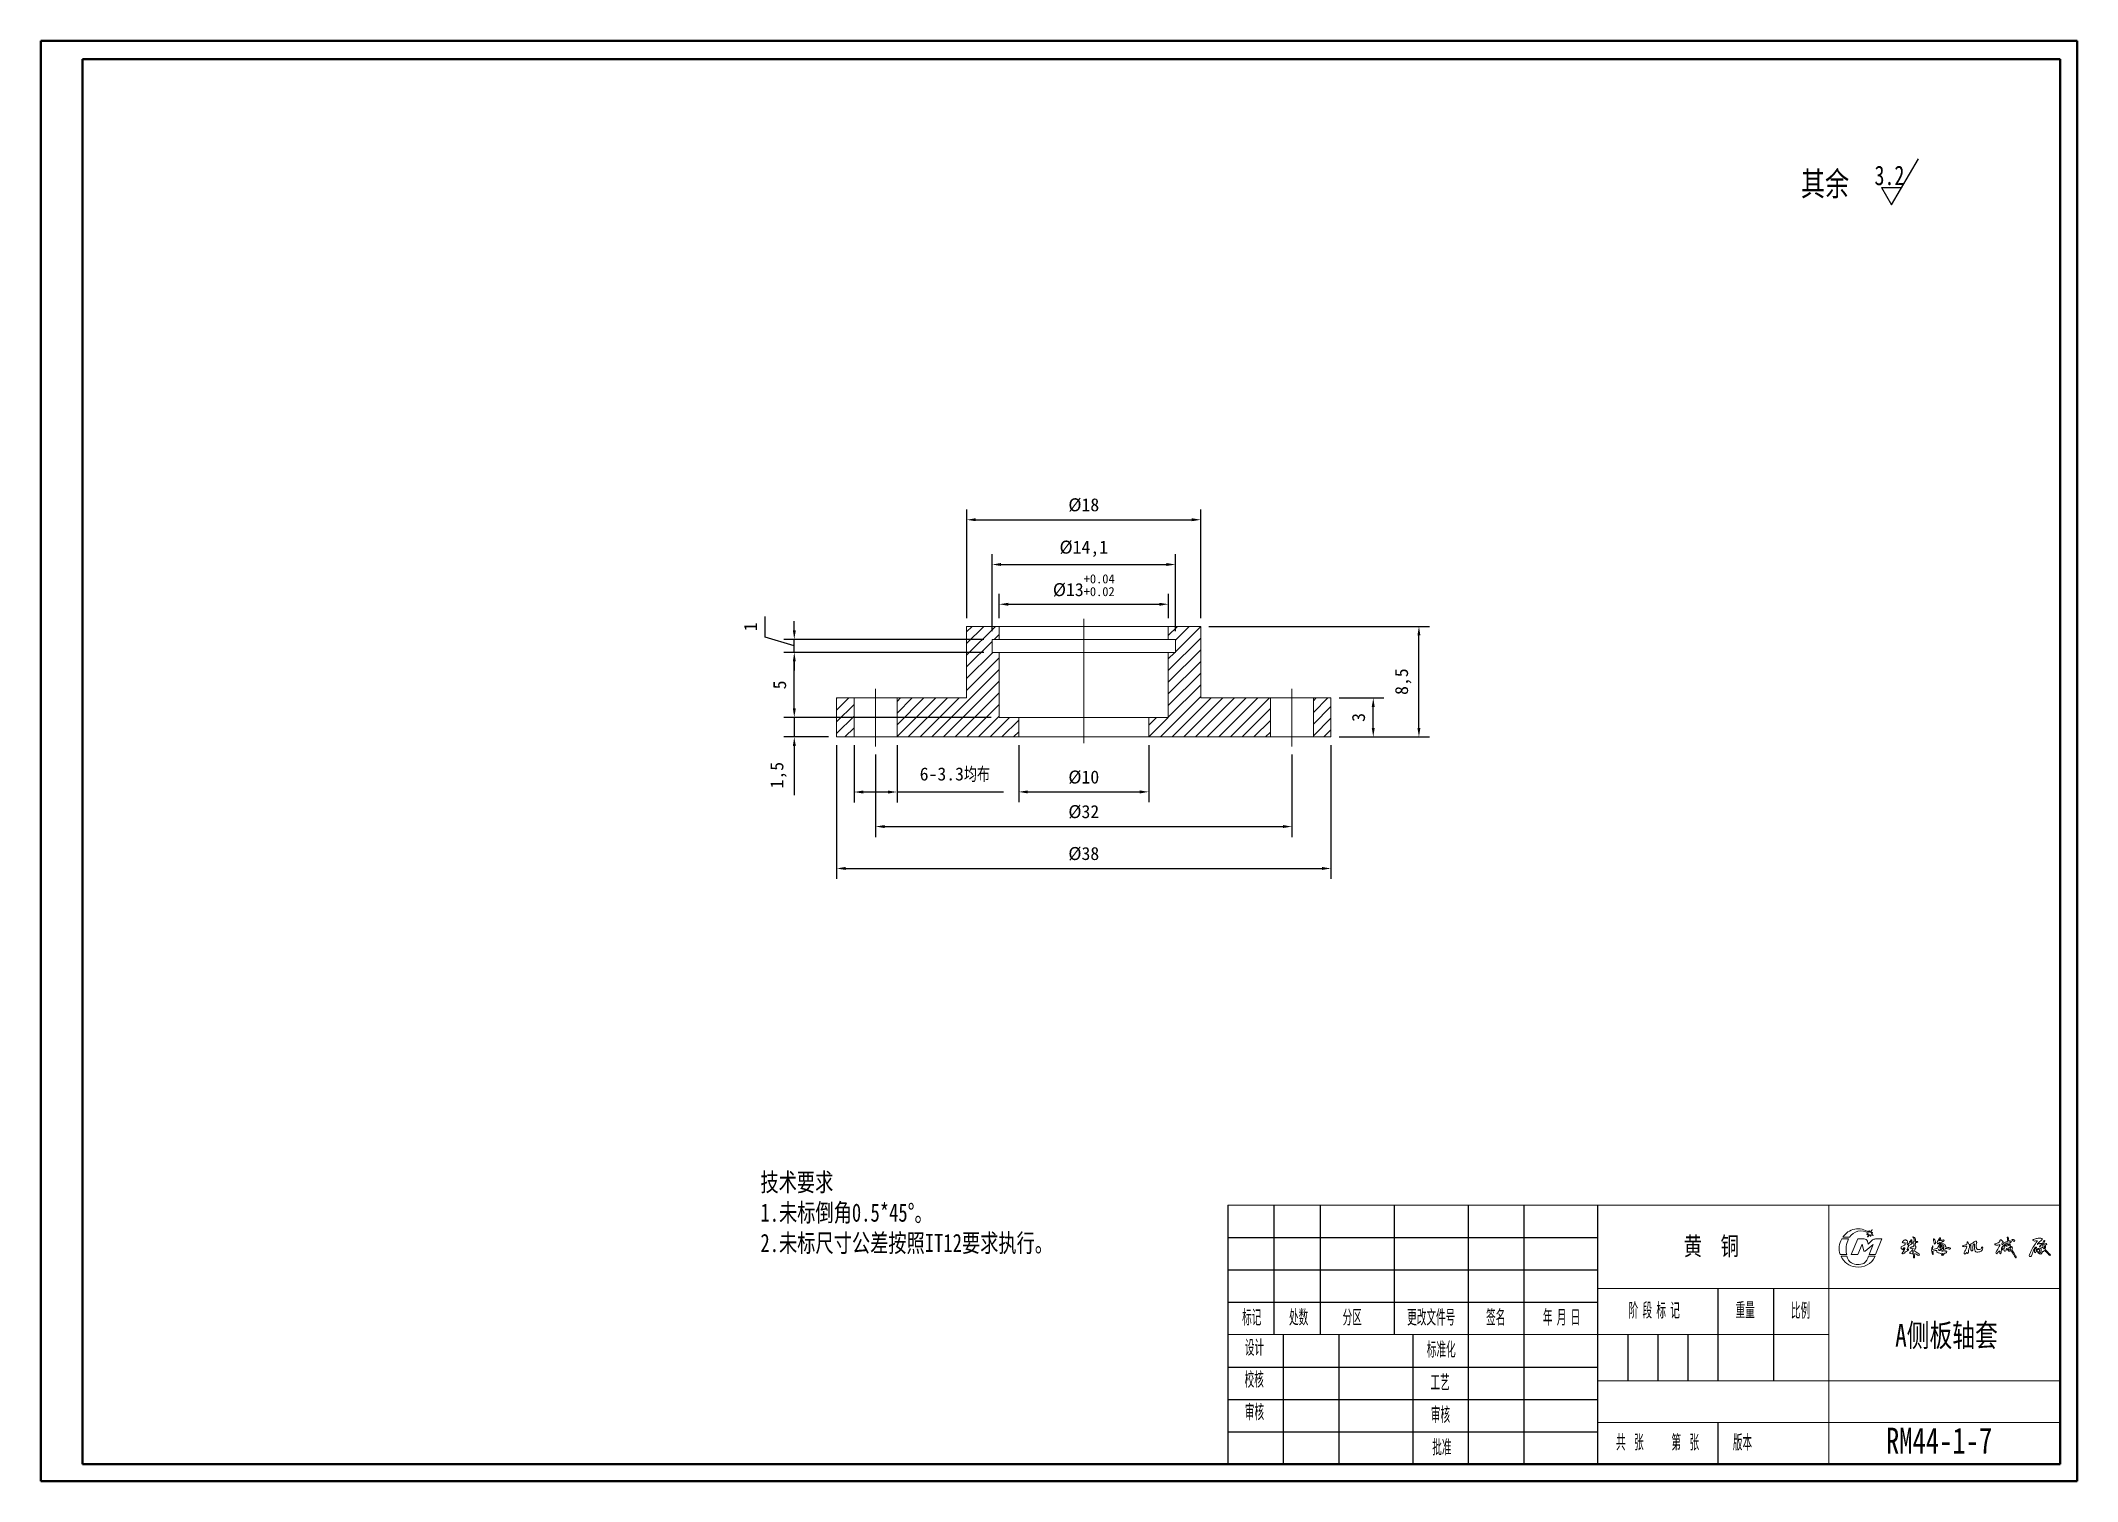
# Model space of a CAD drawing. Header units: millimetres. Extents: x 0 to 1802, y 0 to 841.
# Drawn here: x 1645.2 to 1801.8, y 128.5 to 239.2 of the extents above; entities that cross this region are included whole.
import ezdxf

# ---------------------------------------------------------------- set-up
doc = ezdxf.new("R2010")
doc.units = ezdxf.units.MM
doc.header["$PDSIZE"] = -1
doc.linetypes.add('ACAD_ISO04W100', pattern=[30, 24, -3, 0, -3])
for name, color, linetype in [('10', 7, 'Continuous'), ('5', 7, 'Continuous'), ('9', 7, 'Continuous')]:
    doc.layers.add(name, color=color, linetype=linetype)
doc.layers.add('中心线', color=6, linetype='ACAD_ISO04W100', lineweight=0)
doc.layers.add('尺寸线', color=100, linetype='Continuous', lineweight=5)
doc.styles.add('SLDTEXTSTYLE1', font='TXT', dxfattribs={"width": 0.6, "bigfont": 'bigfont'})
doc.dimstyles.new('Annotative', dxfattribs={"dimscale": 0, "dimtxt": 2.5, "dimasz": 2.5, "dimexe": 1.25, "dimexo": 0.625, "dimtad": 1, "dimtxsty": 'Standard', "dimcen": 2.5, "dimadec": 0, "dimazin": 0, "dimtfac": 1, "dimtmove": 0, "dimatfit": 3, "dimfxl": 1, "dimarcsym": 0})
pattern_1 = [(45, (1308.8756, 142.25443), (-0.4490128, 0.4490128), [])]

msp = doc.modelspace()

# ---------------------------------------------------------------- texts
at = {"attachment_point": 1}
for s, width, gutter_width, insert, char_height in [('{\\fHYSWLongFangSong|b0|i0|c134|p2;其余}', 1569.10893, 9.339, (1780.524, 229.151), 1.85295), ('{\\fHYSWLongFangSong|b0|i0|c134|p2;3.2}', 2.90529, 17.5, (1786.182, 229.616), 1.5), ('{\\fHYSWLongFangSong|b0|i0|c134|p2;技术要求\\P1.未标倒角0.5*45%%D。\\P2.未标尺寸公差按照IT12要求执行。}', 32.42721, 0.45, (1700.559, 152.191), 1.4), ('{\\fHYSWLongFangSong|b0|i0|c134|p2;RM44-1-7}', 117.53046, 0.6, (1787.065, 132.629), 2)]:
    msp.add_mtext_dynamic_manual_height_columns(s, width=width, gutter_width=gutter_width, heights=[0], dxfattribs=dict(at, insert=insert, char_height=char_height))
for s, insert, char_height, width in [('{\\fHYSWLongFangSong|b0|i0|c134|p2;黄  铜}', (1771.526, 147.283), 1.4, 38.51962), ('{\\fHYSWLongFangSong|b0|i0|c134|p2;A侧板轴套}', (1787.768, 140.603), 1.75, 117.53046)]:
    msp.add_mtext(s, dxfattribs=dict(at, insert=insert, char_height=char_height, width=width))
at = {"layer": '9', "color": 7, "char_height": 1.07127, "attachment_point": 2, "style": 'SLDTEXTSTYLE1'}
for s, insert in [('{\\fHYSWLongFangSong|b0|i0|c134|p2;标记}', (1738.319, 141.662)), ('{\\fHYSWLongFangSong|b0|i0|c134|p2;处数}', (1741.92, 141.662)), ('{\\fHYSWLongFangSong|b0|i0|c134|p2;分区}', (1746.043, 141.662)), ('{\\fHYSWLongFangSong|b0|i0|c134|p2;更改文件号}', (1752.111, 141.662)), ('{\\fHYSWLongFangSong|b0|i0|c134|p2;签名}', (1757.072, 141.662)), ('{\\fHYSWLongFangSong|b0|i0|c134|p2;年 月 日}', (1762.135, 141.662)), ('{\\fHYSWLongFangSong|b0|i0|c134|p2;阶 段 标 记}', (1769.253, 142.197)), ('{\\fHYSWLongFangSong|b0|i0|c134|p2;重量}', (1776.239, 142.217)), ('{\\fHYSWLongFangSong|b0|i0|c134|p2;比例}', (1780.497, 142.177)), ('{\\fHYSWLongFangSong|b0|i0|c134|p2;设计}', (1738.528, 139.338)), ('{\\fHYSWLongFangSong|b0|i0|c134|p2;标准化}', (1752.882, 139.193)), ('{\\fHYSWLongFangSong|b0|i0|c134|p2;校核}', (1738.511, 136.882)), ('{\\fHYSWLongFangSong|b0|i0|c134|p2;工艺}', (1752.79, 136.659)), ('{\\fHYSWLongFangSong|b0|i0|c134|p2;审核}', (1738.529, 134.384)), ('{\\fHYSWLongFangSong|b0|i0|c134|p2;审核}', (1752.826, 134.178)), ('{\\fHYSWLongFangSong|b0|i0|c134|p2;批准}', (1752.931, 131.678)), ('{\\fHYSWLongFangSong|b0|i0|c134|p2;共  张}', (1767.381, 132.063)), ('{\\fHYSWLongFangSong|b0|i0|c134|p2;第  张}', (1771.641, 132.063)), ('{\\fHYSWLongFangSong|b0|i0|c134|p2;版本}', (1776.033, 132.056))]:
    msp.add_mtext(s, dxfattribs=dict(at, insert=insert))

# ---------------------------------------------------------------- blocks, each defined once
blk = doc.blocks.new('*D45')
at = {"layer": 'Defpoints', "color": 0, "transparency": 16777216}
for p in [(1734.41, 202.4), (1716.41, 194.21), (1734.41, 194.21)]:
    blk.add_point(p, dxfattribs=at)
at = {"layer": '尺寸线', "color": 0, "lineweight": -2, "transparency": 16777216}
for p, q in [((1716.41, 194.83), (1716.41, 203.2)), ((1717.11, 202.4), (1733.71, 202.4)), ((1734.41, 194.83), (1734.41, 203.2))]:
    blk.add_line(p, q, dxfattribs=at)
at = {"layer": '尺寸线', "color": 0, "transparency": 16777216}
for points in [[(1717.11, 202.52), (1717.11, 202.29), (1716.41, 202.4)], [(1733.71, 202.52), (1733.71, 202.29), (1734.41, 202.4)]]:
    blk.add_solid(points, dxfattribs=at)
at = {"layer": '尺寸线', "color": 0, "transparency": 16777216, "insert": (1725.41, 203.53), "char_height": 1, "attachment_point": 5}
blk.add_mtext('%%C18', dxfattribs=at)
blk = doc.blocks.new('*D47')
at = {"layer": 'Defpoints', "color": 0, "transparency": 16777216}
for p in [(1731.91, 195.91), (1718.91, 194.21), (1731.91, 194.21)]:
    blk.add_point(p, dxfattribs=at)
at = {"layer": '尺寸线', "color": 0, "lineweight": -2, "transparency": 16777216}
for p, q in [((1718.91, 194.83), (1718.91, 196.71)), ((1719.61, 195.91), (1731.21, 195.91)), ((1731.91, 194.83), (1731.91, 196.71))]:
    blk.add_line(p, q, dxfattribs=at)
at = {"layer": '尺寸线', "color": 0, "transparency": 16777216}
for points in [[(1719.61, 196.02), (1719.61, 195.79), (1718.91, 195.91)], [(1731.21, 196.02), (1731.21, 195.79), (1731.91, 195.91)]]:
    blk.add_solid(points, dxfattribs=at)
at = {"layer": '尺寸线', "color": 0, "transparency": 16777216, "insert": (1725.41, 197.35), "char_height": 1, "attachment_point": 5}
blk.add_mtext('%%C13{\\H0.7x;\\S+0.04^ +0.02;}', dxfattribs=at)
blk = doc.blocks.new('*D46')
at = {"layer": 'Defpoints', "color": 0, "transparency": 16777216}
for p in [(1732.46, 198.96), (1718.36, 193.21), (1732.46, 193.21)]:
    blk.add_point(p, dxfattribs=at)
at = {"layer": '尺寸线', "color": 0, "lineweight": -2, "transparency": 16777216}
for p, q in [((1718.36, 193.83), (1718.36, 199.76)), ((1719.06, 198.96), (1731.76, 198.96)), ((1732.46, 193.83), (1732.46, 199.76))]:
    blk.add_line(p, q, dxfattribs=at)
at = {"layer": '尺寸线', "color": 0, "transparency": 16777216}
for points in [[(1719.06, 199.08), (1719.06, 198.85), (1718.36, 198.96)], [(1731.76, 199.08), (1731.76, 198.85), (1732.46, 198.96)]]:
    blk.add_solid(points, dxfattribs=at)
at = {"layer": '尺寸线', "color": 0, "transparency": 16777216, "insert": (1725.41, 200.17), "char_height": 1, "attachment_point": 5}
blk.add_mtext('%%C14,1', dxfattribs=at)
blk = doc.blocks.new('*D51')
at = {"layer": 'Defpoints', "color": 0, "transparency": 16777216}
for p in [(1720.41, 185.71), (1730.41, 185.71), (1730.41, 181.49)]:
    blk.add_point(p, dxfattribs=at)
at = {"layer": '尺寸线', "color": 0, "lineweight": -2, "transparency": 16777216}
for p, q in [((1720.41, 185.08), (1720.41, 180.69)), ((1730.41, 185.08), (1730.41, 180.69)), ((1721.11, 181.49), (1729.71, 181.49))]:
    blk.add_line(p, q, dxfattribs=at)
at = {"layer": '尺寸线', "color": 0, "transparency": 16777216}
for points in [[(1721.11, 181.6), (1721.11, 181.37), (1720.41, 181.49)], [(1729.71, 181.6), (1729.71, 181.37), (1730.41, 181.49)]]:
    blk.add_solid(points, dxfattribs=at)
at = {"layer": '尺寸线', "color": 0, "transparency": 16777216, "insert": (1725.41, 182.61), "char_height": 1, "attachment_point": 5}
blk.add_mtext('%%C10', dxfattribs=at)
blk = doc.blocks.new('*D52')
at = {"layer": 'Defpoints', "color": 0, "transparency": 16777216}
for p in [(1709.41, 184.98), (1741.41, 184.98), (1741.41, 178.82)]:
    blk.add_point(p, dxfattribs=at)
at = {"layer": '尺寸线', "color": 0, "lineweight": -2, "transparency": 16777216}
for p, q in [((1709.41, 184.35), (1709.41, 178.02)), ((1741.41, 184.35), (1741.41, 178.02)), ((1710.11, 178.82), (1740.71, 178.82))]:
    blk.add_line(p, q, dxfattribs=at)
at = {"layer": '尺寸线', "color": 0, "transparency": 16777216}
for points in [[(1710.11, 178.94), (1710.11, 178.71), (1709.41, 178.82)], [(1740.71, 178.94), (1740.71, 178.71), (1741.41, 178.82)]]:
    blk.add_solid(points, dxfattribs=at)
at = {"layer": '尺寸线', "color": 0, "transparency": 16777216, "insert": (1725.41, 179.95), "char_height": 1, "attachment_point": 5}
blk.add_mtext('%%C32', dxfattribs=at)
blk = doc.blocks.new('*D53')
at = {"layer": 'Defpoints', "color": 0, "transparency": 16777216}
for p in [(1706.41, 185.71), (1744.41, 185.71), (1744.41, 175.6)]:
    blk.add_point(p, dxfattribs=at)
at = {"layer": '尺寸线', "color": 0, "lineweight": -2, "transparency": 16777216}
for p, q in [((1706.41, 185.08), (1706.41, 174.8)), ((1744.41, 185.08), (1744.41, 174.8)), ((1707.11, 175.6), (1743.71, 175.6))]:
    blk.add_line(p, q, dxfattribs=at)
at = {"layer": '尺寸线', "color": 0, "transparency": 16777216}
for points in [[(1707.11, 175.72), (1707.11, 175.49), (1706.41, 175.6)], [(1743.71, 175.72), (1743.71, 175.49), (1744.41, 175.6)]]:
    blk.add_solid(points, dxfattribs=at)
at = {"layer": '尺寸线', "color": 0, "transparency": 16777216, "insert": (1725.41, 176.73), "char_height": 1, "attachment_point": 5}
blk.add_mtext('%%C38', dxfattribs=at)
blk = doc.blocks.new('*D55')
at = {"layer": 'Defpoints', "color": 0, "transparency": 16777216}
for p in [(1734.41, 194.21), (1751.17, 194.21), (1744.41, 185.71)]:
    blk.add_point(p, dxfattribs=at)
at = {"layer": '尺寸线', "color": 0, "lineweight": -2, "transparency": 16777216}
for p, q in [((1735.03, 194.21), (1751.97, 194.21)), ((1751.17, 186.41), (1751.17, 193.51)), ((1745.03, 185.71), (1751.97, 185.71))]:
    blk.add_line(p, q, dxfattribs=at)
at = {"layer": '尺寸线', "color": 0, "transparency": 16777216}
for points in [[(1751.05, 193.51), (1751.28, 193.51), (1751.17, 194.21)], [(1751.05, 186.41), (1751.28, 186.41), (1751.17, 185.71)]]:
    blk.add_solid(points, dxfattribs=at)
at = {"layer": '尺寸线', "color": 0, "transparency": 16777216, "insert": (1749.96, 189.96), "char_height": 1, "attachment_point": 5, "rotation": 90}
blk.add_mtext('8,5', dxfattribs=at)
blk = doc.blocks.new('*D50')
at = {"layer": 'Defpoints', "color": 0, "transparency": 16777216}
for p in [(1703.16, 187.21), (1718.91, 187.21), (1706.41, 185.71)]:
    blk.add_point(p, dxfattribs=at)
at = {"layer": '尺寸线', "color": 0, "lineweight": -2, "transparency": 16777216}
for p, q in [((1703.16, 187.91), (1703.16, 188.61)), ((1718.28, 187.21), (1702.36, 187.21)), ((1703.16, 187.21), (1703.16, 185.71)), ((1705.78, 185.71), (1702.36, 185.71)), ((1703.16, 185.01), (1703.16, 181.23))]:
    blk.add_line(p, q, dxfattribs=at)
at = {"layer": '尺寸线', "color": 0, "transparency": 16777216}
for points in [[(1703.05, 187.91), (1703.28, 187.91), (1703.16, 187.21)], [(1703.05, 185.01), (1703.28, 185.01), (1703.16, 185.71)]]:
    blk.add_solid(points, dxfattribs=at)
at = {"layer": '尺寸线', "color": 0, "transparency": 16777216, "insert": (1701.95, 182.77), "char_height": 1, "attachment_point": 5, "rotation": 90}
blk.add_mtext('1,5', dxfattribs=at)
blk = doc.blocks.new('*D54')
at = {"layer": 'Defpoints', "color": 0, "transparency": 16777216}
for p in [(1744.41, 188.71), (1747.66, 188.71), (1744.41, 185.71)]:
    blk.add_point(p, dxfattribs=at)
at = {"layer": '尺寸线', "color": 0, "lineweight": -2, "transparency": 16777216}
for p, q in [((1745.03, 188.71), (1748.46, 188.71)), ((1747.66, 186.41), (1747.66, 188.01)), ((1745.03, 185.71), (1748.46, 185.71))]:
    blk.add_line(p, q, dxfattribs=at)
at = {"layer": '尺寸线', "color": 0, "transparency": 16777216}
for points in [[(1747.54, 188.01), (1747.77, 188.01), (1747.66, 188.71)], [(1747.54, 186.41), (1747.77, 186.41), (1747.66, 185.71)]]:
    blk.add_solid(points, dxfattribs=at)
at = {"layer": '尺寸线', "color": 0, "transparency": 16777216, "insert": (1746.53, 187.21), "char_height": 1, "attachment_point": 5, "rotation": 90}
blk.add_mtext('3', dxfattribs=at)
blk = doc.blocks.new('*D57')
at = {"layer": 'Defpoints', "color": 0, "transparency": 16777216}
for p in [(1707.76, 185.71), (1711.06, 185.71), (1711.06, 181.48)]:
    blk.add_point(p, dxfattribs=at)
at = {"layer": '尺寸线', "color": 0, "lineweight": -2, "transparency": 16777216}
for p, q in [((1707.76, 185.08), (1707.76, 180.68)), ((1711.06, 185.08), (1711.06, 180.68)), ((1708.46, 181.48), (1710.36, 181.48)), ((1711.06, 181.48), (1719.25, 181.48))]:
    blk.add_line(p, q, dxfattribs=at)
at = {"layer": '尺寸线', "color": 0, "transparency": 16777216}
for points in [[(1708.46, 181.59), (1708.46, 181.36), (1707.76, 181.48)], [(1710.36, 181.59), (1710.36, 181.36), (1711.06, 181.48)]]:
    blk.add_solid(points, dxfattribs=at)
at = {"layer": '尺寸线', "color": 0, "transparency": 16777216, "insert": (1715.5, 182.81), "char_height": 1, "attachment_point": 5}
blk.add_mtext('6-3.3{\\fHYSWLongFangSong|b0|i0|c134|p2;均布}', dxfattribs=at)
blk = doc.blocks.new('*D60')
at = {"layer": 'Defpoints', "color": 0, "transparency": 16777216}
for p in [(1703.16, 192.21), (1718.36, 192.21), (1718.91, 187.21)]:
    blk.add_point(p, dxfattribs=at)
at = {"layer": '尺寸线', "color": 0, "lineweight": -2, "transparency": 16777216}
for p, q in [((1717.73, 192.21), (1702.36, 192.21)), ((1703.16, 187.91), (1703.16, 191.51)), ((1718.28, 187.21), (1702.36, 187.21))]:
    blk.add_line(p, q, dxfattribs=at)
at = {"layer": '尺寸线', "color": 0, "transparency": 16777216}
for points in [[(1703.05, 191.51), (1703.28, 191.51), (1703.16, 192.21)], [(1703.05, 187.91), (1703.28, 187.91), (1703.16, 187.21)]]:
    blk.add_solid(points, dxfattribs=at)
at = {"layer": '尺寸线', "color": 0, "transparency": 16777216, "insert": (1702.04, 189.71), "char_height": 1, "attachment_point": 5, "rotation": 90}
blk.add_mtext('5', dxfattribs=at)
blk = doc.blocks.new('*D61')
at = {"layer": 'Defpoints', "color": 0, "transparency": 16777216}
for p in [(1703.16, 193.21), (1718.36, 193.21), (1718.36, 192.21)]:
    blk.add_point(p, dxfattribs=at)
at = {"layer": '尺寸线', "color": 0, "lineweight": -2, "transparency": 16777216}
for p, q in [((1700.92, 193.38), (1700.92, 194.96)), ((1703.16, 193.91), (1703.16, 194.61)), ((1703.16, 192.71), (1700.92, 193.38)), ((1717.73, 193.21), (1702.36, 193.21)), ((1703.16, 192.21), (1703.16, 193.21)), ((1703.16, 192.21), (1703.16, 193.21)), ((1717.73, 192.21), (1702.36, 192.21)), ((1703.16, 191.51), (1703.16, 190.81))]:
    blk.add_line(p, q, dxfattribs=at)
at = {"layer": '尺寸线', "color": 0, "transparency": 16777216}
for points in [[(1703.05, 193.91), (1703.28, 193.91), (1703.16, 193.21)], [(1703.05, 191.51), (1703.28, 191.51), (1703.16, 192.21)]]:
    blk.add_solid(points, dxfattribs=at)
at = {"layer": '尺寸线', "color": 0, "transparency": 16777216, "insert": (1699.8, 194.17), "char_height": 1, "attachment_point": 5, "rotation": 90}
blk.add_mtext('1', dxfattribs=at)

# ---------------------------------------------------------------- dimensions: what is measured, and where the dimension line sits
at = {"layer": '尺寸线'}
for base, p1, p2, text, picture, middle in [((1734.408, 202.404), (1716.408, 194.208), (1734.408, 194.208), '%%C<>', '*D45', (1725.408, 203.529)), ((1732.458, 198.965), (1718.358, 193.208), (1732.458, 193.208), '%%C<>', '*D46', (1725.408, 200.173)), ((1731.908, 195.908), (1718.908, 194.208), (1731.908, 194.208), '%%C<>{\\H0.7x;\\S+0.04^ +0.02;}', '*D47', (1725.408, 197.35)), ((1744.408, 175.603), (1706.408, 185.708), (1744.408, 185.708), '%%C<>', '*D53', (1725.408, 176.728)), ((1711.058, 181.478), (1707.758, 185.708), (1711.058, 185.708), '6-3.3{\\fHYSWLongFangSong|b0|i0|c134|p2;均布}', '*D57', (1715.503, 182.812)), ((1741.408, 178.824), (1709.408, 184.976), (1741.408, 184.976), '%%C<>', '*D52', (1725.408, 179.949)), ((1730.408, 181.487), (1720.408, 185.708), (1730.408, 185.708), '%%C<>', '*D51', (1725.408, 182.612))]:
    dim = msp.add_linear_dim(base=base, p1=p1, p2=p2, text=text, dimstyle='Annotative', override={"dimtxt": 1, "dimasz": 0.7, "dimexe": 0.8}, dxfattribs=at)
    dim.commit()
    dim.dimension.update_dxf_attribs({"geometry": picture, "text_midpoint": middle})
for base, p1, p2, picture, middle in [((1703.162, 193.208), (1718.358, 192.208), (1718.358, 193.208), '*D61', (1699.799, 194.005)), ((1751.167, 194.208), (1744.408, 185.708), (1734.408, 194.208), '*D55', (1749.959, 189.958)), ((1703.162, 192.208), (1718.908, 187.208), (1718.358, 192.208), '*D60', (1702.037, 189.708)), ((1747.655, 188.708), (1744.408, 185.708), (1744.408, 188.708), '*D54', (1746.53, 187.208))]:
    dim = msp.add_linear_dim(base=base, p1=p1, p2=p2, angle=90, dimstyle='Annotative', override={"dimtxt": 1, "dimasz": 0.7, "dimexe": 0.8}, dxfattribs=at)
    dim.commit()
    dim.dimension.update_dxf_attribs({"geometry": picture, "text_midpoint": middle})
dim = msp.add_linear_dim(base=(1703.162, 187.208), p1=(1706.408, 185.708), p2=(1718.908, 187.208), angle=90, dimstyle='Annotative', override={"dimtxt": 1, "dimasz": 0.7, "dimexe": 0.8}, dxfattribs=at)
dim.commit()
dim.dimension.update_dxf_attribs({"geometry": '*D50', "text_midpoint": (1703.162, 182.767), "dimtype": 160})

# ---------------------------------------------------------------- hatches: boundary and pattern name
at = {"linetype": 'Continuous', "lineweight": 0}
h = msp.add_hatch(dxfattribs=at)
h.set_pattern_fill('ANSI31', color=4, scale=0.2, style=0)
h.set_pattern_definition([(45, (1627.3504, 57.1296), (-0.4490128, 0.4490128), [])])
h.paths.add_polyline_path([(1718.358, 193.208), (1718.908, 193.208), (1718.908, 194.208), (1716.408, 194.208), (1716.408, 188.708), (1711.058, 188.708), (1711.058, 185.708), (1720.408, 185.708), (1720.408, 187.208), (1718.908, 187.208), (1718.908, 192.208), (1718.358, 192.208)], flags=0)
h = msp.add_hatch(dxfattribs=at)
h.set_pattern_fill('ANSI31', color=4, scale=0.2, style=0)
h.set_pattern_definition(pattern_1)
h.paths.add_polyline_path([(1731.908, 193.208), (1732.458, 193.208), (1732.458, 192.208), (1731.908, 192.208), (1731.908, 187.208), (1730.408, 187.208), (1730.408, 185.708), (1739.758, 185.708), (1739.758, 188.708), (1734.408, 188.708), (1734.408, 194.208), (1731.908, 194.208)], flags=0)
h = msp.add_hatch(dxfattribs=at)
h.set_pattern_fill('ANSI31', color=4, scale=0.2, style=0)
h.set_pattern_definition(pattern_1)
h.paths.add_polyline_path([(1707.758, 188.708), (1706.408, 188.708), (1706.408, 185.708), (1707.758, 185.708)], flags=0)
h = msp.add_hatch(dxfattribs=at)
h.set_pattern_fill('ANSI31', color=4, scale=0.2, style=0)
h.set_pattern_definition(pattern_1)
h.paths.add_polyline_path([(1744.408, 188.708), (1743.058, 188.708), (1743.058, 185.708), (1744.408, 185.708)], flags=0)

# ---------------------------------------------------------------- linework, layer by layer
for p, q in [((1787.497, 226.602), (1789.572, 230.13)), ((1786.715, 227.932), (1787.497, 226.602)), ((1786.715, 227.932), (1788.28, 227.932))]:
    msp.add_line(p, q)
at = {"color": 7, "linetype": 'Continuous', "lineweight": 15}
for p, q in [((1716.408, 188.708), (1716.408, 194.208)), ((1716.408, 194.208), (1718.908, 194.208)), ((1718.908, 193.208), (1718.908, 194.208)), ((1718.908, 194.208), (1731.908, 194.208)), ((1731.908, 194.208), (1731.908, 193.208)), ((1731.908, 194.208), (1734.408, 194.208)), ((1734.408, 194.208), (1734.408, 188.708)), ((1718.358, 192.208), (1718.358, 193.208)), ((1718.908, 193.208), (1718.358, 193.208)), ((1731.908, 193.208), (1718.908, 193.208)), ((1732.458, 193.208), (1731.908, 193.208)), ((1732.458, 193.208), (1732.458, 192.208)), ((1718.358, 192.208), (1718.908, 192.208)), ((1718.908, 187.208), (1718.908, 192.208)), ((1718.908, 192.208), (1731.908, 192.208)), ((1731.908, 192.208), (1731.908, 187.208)), ((1731.908, 192.208), (1732.458, 192.208)), ((1706.408, 185.708), (1706.408, 188.708)), ((1706.408, 188.708), (1707.758, 188.708)), ((1707.758, 188.708), (1711.058, 188.708)), ((1707.758, 185.708), (1707.758, 188.708)), ((1711.058, 188.708), (1711.058, 185.708)), ((1711.058, 188.708), (1716.408, 188.708)), ((1734.408, 188.708), (1739.758, 188.708)), ((1739.758, 188.708), (1743.058, 188.708)), ((1739.758, 185.708), (1739.758, 188.708)), ((1743.058, 188.708), (1743.058, 185.708)), ((1743.058, 188.708), (1744.408, 188.708)), ((1744.408, 188.708), (1744.408, 185.708)), ((1718.908, 187.208), (1720.408, 187.208)), ((1720.408, 187.208), (1730.408, 187.208)), ((1720.408, 185.708), (1720.408, 187.208)), ((1730.408, 187.208), (1730.408, 185.708)), ((1730.408, 187.208), (1731.908, 187.208)), ((1706.408, 185.708), (1707.758, 185.708)), ((1707.758, 185.708), (1711.058, 185.708)), ((1711.058, 185.708), (1720.408, 185.708)), ((1720.408, 185.708), (1730.408, 185.708)), ((1730.408, 185.708), (1739.758, 185.708)), ((1739.758, 185.708), (1743.058, 185.708)), ((1743.058, 185.708), (1744.408, 185.708))]:
    msp.add_line(p, q, dxfattribs=at)
at = {"layer": '10', "color": 7, "lineweight": 15}
for p, q in [((1782.675, 149.728), (1782.675, 139.776)), ((1764.904, 143.331), (1800.446, 143.331)), ((1736.471, 139.776), (1782.675, 139.776)), ((1782.675, 139.776), (1782.675, 129.825)), ((1764.904, 136.222), (1800.446, 136.222)), ((1764.904, 133.017), (1800.446, 133.017))]:
    msp.add_line(p, q, dxfattribs=at)
at = {"layer": '5', "color": 7, "lineweight": 15}
for p, q in [((1736.471, 149.728), (1800.446, 149.728)), ((1736.471, 149.728), (1800.446, 149.728)), ((1783.671, 147.137), (1784.187, 147.137)), ((1784.248, 147.257), (1783.749, 147.258)), ((1784.393, 145.93), (1784.887, 147.132)), ((1784.887, 147.132), (1785.393, 147.132)), ((1785.59, 147.492), (1785.704, 147.567)), ((1785.731, 147.483), (1785.593, 147.483)), ((1785.654, 147.29), (1785.731, 147.483)), ((1785.801, 147.447), (1785.662, 147.285)), ((1785.742, 147.647), (1785.756, 147.752)), ((1785.779, 147.757), (1785.839, 147.656)), ((1785.864, 147.338), (1785.801, 147.447)), ((1785.839, 147.656), (1785.991, 147.844)), ((1785.888, 147.456), (1785.887, 147.344)), ((1786.051, 147.399), (1785.888, 147.456)), ((1785.999, 147.839), (1785.907, 147.623)), ((1785.907, 147.623), (1786.026, 147.62)), ((1786.029, 147.611), (1785.939, 147.544)), ((1785.939, 147.544), (1786.064, 147.419)), ((1786.256, 147.132), (1786.756, 147.132)), ((1786.756, 147.132), (1786.258, 145.926)), ((1790.716, 147.126), (1790.746, 147.143)), ((1790.746, 147.143), (1790.778, 147.127)), ((1791.191, 147.227), (1791.227, 147.22)), ((1796.377, 147.24), (1796.387, 147.271)), ((1796.393, 147.205), (1796.377, 147.24)), ((1796.41, 147.089), (1796.393, 147.205)), ((1784.046, 145.93), (1783.535, 145.928)), ((1783.607, 145.796), (1784.066, 145.796)), ((1784.889, 145.93), (1784.393, 145.93)), ((1785.225, 146.724), (1784.889, 145.93)), ((1785.369, 146.181), (1785.225, 146.724)), ((1785.475, 146.181), (1785.369, 146.181)), ((1786.073, 146.708), (1785.475, 146.181)), ((1785.63, 146.971), (1785.697, 146.736)), ((1785.697, 146.736), (1786.034, 147.051)), ((1785.722, 145.796), (1786.227, 145.796)), ((1785.759, 145.926), (1786.073, 146.708)), ((1786.258, 145.926), (1785.759, 145.926)), ((1788.29, 146.001), (1788.3, 146.032)), ((1788.405, 146.432), (1788.39, 146.413)), ((1788.456, 146.35), (1788.434, 146.278)), ((1788.45, 146.231), (1788.508, 146.402)), ((1788.492, 146.648), (1788.523, 146.666)), ((1788.54, 146.814), (1788.509, 146.83)), ((1788.718, 146.672), (1788.752, 146.668)), ((1788.725, 146.333), (1788.748, 146.361)), ((1788.748, 146.361), (1788.784, 146.357)), ((1788.91, 146), (1788.887, 146.026)), ((1788.925, 146.434), (1788.922, 146.467)), ((1788.957, 146.422), (1788.925, 146.434)), ((1788.973, 146.882), (1788.987, 146.853)), ((1789.143, 146.401), (1789.122, 146.423)), ((1789.129, 146.17), (1789.139, 146.017)), ((1789.152, 146.209), (1789.151, 146.233)), ((1789.163, 145.944), (1789.152, 146.209)), ((1789.189, 145.669), (1789.171, 145.696)), ((1789.215, 146.814), (1789.183, 146.828)), ((1789.256, 145.709), (1789.255, 145.677)), ((1789.362, 146.855), (1789.331, 146.841)), ((1789.635, 145.915), (1789.621, 145.889)), ((1790.64, 146.579), (1790.665, 146.595)), ((1790.671, 145.946), (1790.642, 145.95)), ((1790.67, 146.184), (1790.666, 146.151)), ((1790.699, 146.204), (1790.67, 146.184)), ((1790.692, 145.973), (1790.671, 145.946)), ((1790.962, 146.227), (1790.94, 146.25)), ((1790.962, 146.19), (1790.962, 146.227)), ((1791.163, 147.044), (1791.158, 147.008)), ((1791.22, 147.092), (1791.163, 147.044)), ((1791.182, 146.494), (1791.194, 146.479)), ((1791.258, 146.73), (1791.203, 146.517)), ((1791.224, 146.23), (1791.243, 146.258)), ((1791.241, 146.836), (1791.232, 146.863)), ((1791.254, 146.332), (1791.279, 146.348)), ((1791.258, 146.589), (1791.278, 146.683)), ((1791.321, 146.607), (1791.279, 146.577)), ((1791.297, 146.564), (1791.318, 146.581)), ((1791.332, 146.582), (1791.346, 146.57)), ((1791.336, 145.901), (1791.337, 145.934)), ((1791.47, 146.487), (1791.458, 146.411)), ((1791.481, 146.365), (1791.503, 146.536)), ((1791.587, 146.037), (1791.557, 146.027)), ((1791.705, 146.087), (1791.693, 146.053)), ((1791.713, 146.18), (1791.728, 146.154)), ((1792.024, 146.405), (1792.02, 146.369)), ((1792.975, 146.556), (1792.956, 146.575)), ((1793.152, 146.556), (1793.107, 146.533)), ((1793.153, 145.977), (1793.123, 145.969)), ((1793.264, 146.561), (1793.234, 146.579)), ((1793.289, 146.1), (1793.257, 146.1)), ((1793.27, 146.517), (1793.264, 146.561)), ((1793.297, 146.055), (1793.289, 146.1)), ((1793.302, 146.868), (1793.311, 146.906)), ((1793.311, 146.906), (1793.348, 146.906)), ((1793.372, 146.036), (1793.337, 146.017)), ((1793.479, 146.701), (1793.51, 146.669)), ((1793.589, 146.752), (1793.581, 146.714)), ((1793.644, 146.218), (1793.681, 146.215)), ((1793.755, 146.661), (1793.775, 146.695)), ((1793.83, 146.751), (1793.855, 146.733)), ((1795.615, 146.024), (1795.586, 145.996)), ((1795.811, 146.178), (1795.805, 146.215)), ((1795.809, 146.93), (1795.812, 147.011)), ((1795.881, 146.014), (1795.86, 145.987)), ((1795.981, 146.685), (1796.011, 146.673)), ((1796.035, 146.555), (1796.009, 146.547)), ((1796.074, 146.901), (1796.073, 146.868)), ((1796.186, 146.706), (1796.093, 146.607)), ((1796.157, 146.273), (1796.125, 146.291)), ((1796.195, 146.183), (1796.159, 146.191)), ((1796.177, 146.584), (1796.23, 146.641)), ((1796.377, 146.797), (1796.284, 146.769)), ((1796.367, 146.722), (1796.417, 146.73)), ((1796.377, 146.387), (1796.37, 146.423)), ((1796.373, 146.597), (1796.373, 146.626)), ((1796.559, 146.827), (1796.377, 146.797)), ((1796.42, 146.287), (1796.391, 146.269)), ((1796.479, 146.351), (1796.42, 146.287)), ((1796.425, 146.729), (1796.456, 146.699)), ((1796.463, 146.273), (1796.522, 146.284)), ((1796.502, 146.459), (1796.496, 146.451)), ((1796.498, 146.617), (1796.537, 146.628)), ((1796.512, 146.975), (1796.539, 146.95)), ((1796.65, 146.512), (1796.654, 146.473)), ((1796.654, 146.473), (1796.687, 146.444)), ((1796.713, 146.548), (1796.748, 146.539)), ((1796.756, 146.357), (1796.737, 146.326)), ((1796.754, 147.094), (1796.738, 147.059)), ((1796.738, 147.059), (1796.766, 147.026)), ((1796.973, 147), (1796.959, 147.039)), ((1797.072, 145.68), (1797.036, 145.671)), ((1798.639, 146.468), (1798.629, 146.496)), ((1798.633, 146.213), (1798.639, 146.25)), ((1798.681, 146.154), (1798.633, 146.213)), ((1798.703, 146.712), (1798.739, 146.706)), ((1798.829, 146.154), (1798.8, 146.129)), ((1798.875, 146.582), (1798.859, 146.541)), ((1799.133, 146.583), (1799.096, 146.585)), ((1799.184, 146.779), (1799.17, 146.74)), ((1799.17, 146.74), (1799.183, 146.713)), ((1799.255, 147.018), (1799.279, 146.987)), ((1799.405, 146.769), (1799.432, 146.74))]:
    msp.add_line(p, q, dxfattribs=at)
for centre, radius, start, end in [((1784.871, 146.39), 1.414, 148.10678, 199.0712), ((1784.927, 146.525), 1.387, 53.99854, 148.11308), ((1785.714, 146.347), 1.72, 152.64769, 194.03749), ((1785.127, 146.703), 1.039, 56.30183, 147.72417), ((1785.41, 146.9), 0.232, 17.84837, 94.25997), ((1785.593, 147.488), 0.00492, 123.59808, 270), ((1785.658, 147.288), 0.00492, 158.25924, 319.48501), ((1785.768, 147.751), 0.0123, 30.5695, 172.24527), ((1785.875, 147.344), 0.0123, 210.0475, 359.33925), ((1785.994, 147.841), 0.00492, 336.84757, 141.15035), ((1786.026, 147.615), 0.00492, 306.89987, 88.42974), ((1786.285, 146.706), 0.427, 93.88116, 125.93911), ((1786.055, 147.41), 0.0123, 250.62338, 44.9943), ((1789.162, 147.239), 0.0459, 66.69586, 147.69693), ((1789.114, 147.192), 0.0714, 25.63936, 82.80869), ((1788.838, 147.016), 0.399, 356.13915, 31.29985), ((1789.175, 147.146), 0.134, 12.6009, 87.89792), ((1789.08, 147.061), 0.254, 346.7386, 26.84101), ((1790.843, 147.127), 0.0656, 179.85433, 247.00262), ((1788.874, 148.242), 2.52, 330.76649, 333.99261), ((1789.312, 148.259), 2.144, 328.44852, 331.21479), ((1791.153, 147.174), 0.106, 309.16772, 348.94294), ((1790.537, 146.866), 0.775, 21.79876, 27.21515), ((1796.404, 147.221), 0.0525, 21.32184, 108.17619), ((1796.218, 147.105), 0.271, 356.92747, 29.94288), ((1798.843, 146.226), 0.959, 103.38514, 121.96981), ((1798.849, 146.511), 0.686, 86.6853, 109.38389), ((1798.915, 146.952), 0.247, 59.89747, 96.25219), ((1798.989, 147.106), 0.0773, 292.93388, 49.26034), ((1784.883, 146.371), 1.4, 204.25819, 263.22268), ((1784.773, 145.897), 0.714, 188.07778, 239.36943), ((1784.944, 146.368), 1.405, 260.74299, 335.98713), ((1784.549, 146.168), 1.23, 312.06403, 342.41098), ((1788.328, 146.459), 0.107, 111.73471, 250.43201), ((1788.041, 147.119), 0.613, 293.74076, 304.37866), ((1788.386, 146.545), 0.552, 259.91518, 270.87813), ((1788.139, 146.039), 0.354, 52.03613, 64.44068), ((1789.293, 145.315), 1.225, 135.77997, 144.14487), ((1788.41, 146.849), 0.104, 115.88205, 173.9154), ((1788.396, 146.99), 0.157, 235.55963, 273.09561), ((1788.827, 146.832), 0.697, 227.57647, 233.63482), ((1788.412, 146.941), 0.0475, 90.16643, 177.15274), ((1788.508, 146.424), 0.224, 94.00789, 122.49705), ((1788.432, 146.407), 0.0417, 171.39316, 285.58996), ((1788.385, 146.13), 0.138, 274.20871, 318.69402), ((1788.463, 147.044), 0.219, 254.45682, 282.35154), ((1788.437, 146.415), 0.0359, 67.96471, 152.63215), ((1788.509, 146.925), 0.116, 95.00357, 146.77594), ((1788.421, 146.282), 0.0132, 236.67345, 342.78491), ((1788.296, 146.279), 0.162, 317.34984, 342.87309), ((1788.443, 146.353), 0.0132, 342.78491, 91.18323), ((1788.4, 146.641), 0.199, 284.42988, 294.48738), ((1788.484, 146.442), 0.018, 338.4925, 93.47325), ((1788.912, 145.718), 0.532, 123.39982, 142.88236), ((1788.56, 146.989), 0.0797, 40.56591, 139.98771), ((1788.473, 146.412), 0.0367, 345.40153, 40.67624), ((1788.333, 146.735), 0.202, 340.21454, 1.49825), ((1788.372, 146.787), 0.169, 343.75878, 9.03261), ((1788.401, 146.601), 0.491, 55.36323, 63.54781), ((1788.061, 147.103), 1.095, 300.69424, 306.31765), ((1788.521, 146.439), 0.202, 317.22654, 337.38014), ((1788.676, 146.356), 0.0545, 262.75607, 335.03996), ((1789.033, 147.158), 0.384, 203.40216, 213.911), ((1788.991, 146.795), 0.299, 170.36434, 204.19773), ((1788.574, 146.919), 0.142, 328.87571, 9.96208), ((1788.585, 146.46), 0.157, 321.28638, 0.14287), ((1788.999, 145.933), 0.409, 125.14715, 135.17814), ((1788.804, 146.474), 0.0632, 96.06335, 192.77441), ((1788.575, 146.764), 0.201, 331.4243, 351.08691), ((1788.739, 146.32), 0.0583, 295.09104, 39.4683), ((1788.864, 146.698), 0.0968, 117.42123, 158.79048), ((1788.884, 146.537), 0.115, 90.76751, 143.3679), ((1788.725, 146.566), 0.0777, 338.26911, 30.74864), ((1788.911, 146.768), 0.0926, 126.9119, 170.0414), ((1788.411, 147.054), 0.492, 334.47962, 342.72974), ((1789.223, 146.727), 0.386, 131.13318, 152.18921), ((1788.767, 146.907), 0.28, 294.24208, 316.26159), ((1788.534, 146.135), 0.369, 342.7667, 353.93769), ((1788.96, 146.075), 0.0624, 96.00648, 160.44021), ((1789.012, 146.434), 0.446, 256.86891, 284.61724), ((1789.047, 146.324), 0.19, 99.81165, 131.03223), ((1788.462, 146.622), 0.69, 315.43317, 324.4382), ((1789.039, 146.542), 0.145, 235.83347, 305.07277), ((1789.028, 147.009), 0.0604, 71.26752, 170.74483), ((1789.332, 146.356), 0.509, 127.31067, 135.32762), ((1789.177, 146.826), 0.211, 145.51709, 164.82413), ((1789.101, 146.635), 0.246, 93.20974, 117.52757), ((1788.687, 147.199), 0.405, 321.3255, 331.19696), ((1789.062, 146.464), 0.0663, 72.56929, 135.4047), ((1788.959, 146.932), 0.183, 290.38055, 312.91964), ((1791.217, 144.432), 2.83, 138.66815, 140.81882), ((1789.005, 147.039), 0.0511, 316.66988, 32.3132), ((1789.087, 146.641), 0.113, 267.43343, 338.97668), ((1789.096, 146.939), 0.141, 264.95169, 308.03305), ((1789.167, 146.772), 0.135, 81.92744, 126.67163), ((1788.97, 146.427), 0.175, 314.20692, 351.58046), ((1789.069, 146.229), 0.0458, 312.80177, 359.72413), ((1789.116, 146.199), 0.0167, 191.77564, 274.76943), ((1789.134, 146.223), 0.0201, 30.37273, 163.99607), ((1789.116, 146.169), 0.0132, 3.57579, 82.82114), ((1789.125, 146.016), 0.0132, 264.40984, 3.57579), ((1787.913, 145.781), 1.261, 356.16, 7.45446), ((1789.163, 146.976), 0.0742, 288.53917, 10.41098), ((1789.201, 145.834), 0.165, 265.92367, 288.99747), ((1791.378, 146.306), 2.205, 169.54971, 172.32807), ((1788.886, 146.777), 0.331, 347.61238, 6.50537), ((1789.446, 145.896), 0.208, 152.93266, 192.2151), ((1789.348, 145.764), 0.107, 170.8204, 210.91739), ((1788.942, 145.816), 0.302, 353.48882, 6.8611), ((1789.286, 145.925), 0.0706, 53.29979, 111.01202), ((1789.49, 146.251), 0.224, 166.95309, 194.40932), ((1788.442, 146.668), 0.908, 336.20184, 340.66322), ((1789.61, 146.644), 0.56, 233.13321, 244.16571), ((1789.452, 146.611), 0.156, 159.46151, 185.23184), ((1789.547, 146.812), 0.33, 220.65354, 233.05021), ((1789.368, 146.379), 0.0707, 130.87673, 189.16745), ((1789.863, 146.639), 0.557, 166.56195, 177.22767), ((1789.515, 146.778), 0.195, 161.24927, 183.02782), ((1789.283, 146.516), 0.0924, 294.8967, 339.12946), ((1789.411, 146.987), 0.0855, 169.41921, 216.93768), ((1789.272, 145.715), 0.272, 40.42099, 78.10447), ((1789.396, 147.154), 0.225, 256.37479, 283.87397), ((1788.57, 146.267), 0.828, 15.08818, 19.81229), ((1789.382, 147.058), 0.203, 264.49128, 284.4301), ((1788.87, 145.271), 1, 40.12015, 60.26806), ((1788.59, 148.085), 1.486, 304.54577, 308.42677), ((1789.464, 146.857), 0.0801, 52.06811, 100.59966), ((1789.552, 145.972), 0.108, 227.82776, 309.58112), ((1790.748, 146.279), 0.181, 172.67696, 206.24608), ((1789.852, 146.489), 0.739, 345.35926, 353.68154), ((1791.785, 146.342), 1.208, 186.8083, 198.94544), ((1790.833, 146.349), 0.253, 150.43685, 166.48195), ((1790.173, 146.639), 0.47, 339.33731, 352.68595), ((1790.815, 146.378), 0.174, 165.44538, 199.15041), ((1790.438, 146.532), 0.236, 332.22312, 15.46446), ((1790.359, 147.883), 1.589, 280.54822, 288.24676), ((1790.296, 146.006), 0.397, 355.24294, 21.39194), ((1790.641, 147.034), 0.832, 273.97991, 278.85581), ((1790.873, 147.066), 0.168, 159.05098, 196.84599), ((1791.223, 147.032), 0.511, 181.72603, 206.7303), ((1791.736, 147.144), 1.028, 199.4082, 203.32193), ((1790.91, 145.982), 0.269, 83.52515, 121.48032), ((1790.704, 146.899), 0.184, 298.71089, 345.13535), ((1790.544, 146.902), 0.319, 4.16649, 30.95386), ((1790.797, 146.779), 0.409, 278.35182, 308.34024), ((1791.333, 147.011), 0.478, 190.29648, 199.45662), ((1791.062, 146.178), 0.1, 172.86773, 253.42089), ((1791.389, 146.785), 0.389, 144.34957, 170.68907), ((1790.421, 146.641), 0.62, 13.13159, 19.52313), ((1791.066, 146.822), 0.0578, 224.4428, 331.22424), ((1790.798, 145.077), 1.032, 70.91261, 76.87081), ((1790.924, 146.555), 0.16, 322.56195, 347.73017), ((1791.374, 146.399), 0.318, 144.60088, 157.4718), ((1791.152, 146.294), 0.055, 147.82, 225.32738), ((1791.391, 145.65), 0.732, 91.09513, 113.0134), ((1791.321, 146.922), 0.698, 252.69997, 262.0361), ((1790.917, 146.697), 0.228, 330.18511, 347.99972), ((1791.182, 146.773), 0.0692, 102.74047, 162.33987), ((1791.273, 146.305), 0.287, 241.49331, 269.79703), ((1791.907, 146.255), 0.862, 143.38742, 152.8231), ((1791.212, 147.098), 0.104, 239.46341, 298.59173), ((1791.219, 146.796), 0.0681, 78.85274, 139.1547), ((1791.344, 146.367), 0.206, 133.38991, 142.03165), ((1791.234, 146.651), 0.177, 256.87561, 276.74517), ((1790.799, 146.969), 0.461, 334.36531, 343.16404), ((1791.482, 146.26), 0.239, 162.46075, 180.49175), ((1791.262, 146.507), 0.032, 257.35369, 8.59842), ((1791.483, 146.613), 0.254, 135.77568, 152.49696), ((1791.271, 146.588), 0.0131, 174.36274, 305.45423), ((1791.266, 147.112), 0.106, 267.65225, 307.84646), ((1791.373, 145.456), 0.57, 82.33881, 100.222), ((1791.326, 146.652), 0.0566, 132.13492, 147.01586), ((1791.22, 146.193), 0.166, 30.60002, 69.33977), ((1791.342, 146.641), 0.0761, 87.96358, 135.13708), ((1791.305, 146.554), 0.0131, 128.13944, 185.70466), ((1791.574, 146.542), 0.283, 177.83307, 186.1836), ((1792.147, 146.337), 0.959, 145.28134, 151.83317), ((1791.326, 146.57), 0.0131, 62.84712, 128.13944), ((1791.273, 146.688), 0.0941, 300.7695, 314.15184), ((1791.431, 146.662), 0.38, 94.04097, 105.21873), ((1791.397, 145.935), 0.0694, 208.77301, 271.37545), ((1791.396, 145.761), 0.183, 86.44899, 109.08666), ((1791.531, 146.282), 0.39, 110.46738, 119.5821), ((1791.13, 147.169), 0.5, 295.31345, 303.35768), ((1789.759, 146.681), 1.655, 343.36215, 345.88869), ((1791.412, 146.288), 0.106, 230.0997, 288.7629), ((1791.645, 146.799), 0.377, 217.59684, 226.2384), ((1791.326, 146.965), 0.0883, 291.27437, 335.76256), ((1791.299, 146.771), 0.397, 281.26614, 291.01765), ((1791.433, 146.552), 0.0541, 206.74106, 293.2294), ((1791.441, 146.6), 0.066, 358.35224, 134.77651), ((1791.417, 145.963), 0.0989, 259.12262, 341.84204), ((1791.59, 146.361), 0.704, 99.23738, 105.30645), ((1791.463, 146.652), 0.114, 48.73299, 120.01574), ((1791.432, 147.091), 0.164, 261.14893, 286.60528), ((1791.402, 145.997), 0.0532, 275.85777, 27.63047), ((1791.445, 146.413), 0.0131, 255.96963, 351.74296), ((1791.413, 146.237), 0.0591, 304.08962, 16.85772), ((1791.457, 146.489), 0.0131, 351.74296, 101.99256), ((1791.21, 146.338), 0.273, 341.9753, 5.65657), ((1791.471, 146.986), 0.0706, 29.98959, 85.48529), ((1791.32, 147.091), 0.224, 315.36404, 341.91805), ((1791.322, 146.579), 0.186, 346.49377, 5.8595), ((1791.4, 146.044), 0.158, 314.57212, 353.66859), ((1791.465, 146.585), 0.169, 28.24187, 64.4197), ((1791.926, 146.245), 0.353, 155.57345, 184.64559), ((1791.635, 146.302), 0.105, 234.80046, 273.26907), ((1791.612, 146.223), 0.188, 262.30006, 295.26022), ((1791.644, 146.287), 0.111, 74.17181, 110.67067), ((1791.578, 146.622), 0.0569, 338.24435, 50.47087), ((1791.713, 146.57), 0.0883, 160.09577, 229.41631), ((1791.579, 145.788), 0.414, 71.13597, 81.36517), ((1791.738, 147.025), 0.528, 261.08588, 268.85479), ((1791.717, 146.023), 0.373, 74.94063, 96.59662), ((1791.931, 146.05), 0.229, 152.8165, 170.71013), ((1791.488, 144.508), 2.004, 78.08665, 83.14928), ((1792.004, 146.844), 0.498, 247.66272, 259.89858), ((1791.891, 146.298), 0.171, 38.77309, 86.38804), ((1791.949, 146.494), 0.144, 256.86653, 299.54845), ((1793.007, 146.567), 0.0517, 88.61056, 171.00204), ((1793.171, 147.29), 0.759, 255.08217, 265.17792), ((1792.691, 148.018), 1.435, 282.75949, 289.69337), ((1793.255, 146.036), 0.191, 142.60953, 185.5261), ((1793.636, 146.648), 0.852, 227.76456, 232.93961), ((1792.013, 146.863), 1.301, 326.89245, 332.27689), ((1792.894, 147.599), 1.075, 283.87896, 288.39849), ((1793.014, 146.2), 0.262, 301.92472, 337.74683), ((1792.706, 146.595), 0.569, 323.66249, 352.08888), ((1793.16, 146.817), 0.151, 275.53426, 19.80089), ((1793.337, 146.057), 0.0403, 183.7166, 270.64392), ((1793.172, 146.74), 0.242, 8.57633, 43.3212), ((1793.093, 146.167), 0.309, 334.88556, 4.48875), ((1794.287, 146.183), 0.887, 174.6877, 179.49849), ((1794.151, 146.111), 0.763, 150.74152, 168.3445), ((1793.511, 146.798), 0.102, 192.53939, 251.94565), ((1793.632, 146.537), 0.155, 157.77031, 200.13057), ((1793.388, 146.667), 0.122, 324.71284, 1.10896), ((1793.823, 146.385), 0.245, 176.21977, 222.91089), ((1791.815, 146.606), 1.776, 353.37041, 358.4457), ((1793.147, 146.611), 0.446, 353.22326, 13.37655), ((1793.728, 146.565), 0.233, 97.62492, 126.71996), ((1793.615, 146.329), 0.132, 299.96091, 333.97474), ((1793.654, 146.906), 0.119, 291.38328, 329.59079), ((1794.019, 146.445), 0.297, 168.09333, 190.89099), ((1795.254, 146.412), 1.527, 180.85757, 185.26996), ((1791.615, 146.946), 2.158, 348.24412, 352.41924), ((1793.489, 147.272), 0.502, 302.1333, 311.08782), ((1793.52, 147), 0.397, 309.7516, 321.08318), ((1794.517, 145.885), 1.226, 121.01497, 124.68213), ((1793.078, 146.578), 0.793, 359.98446, 11.3371), ((1795.26, 146.538), 1.39, 178.38568, 183.24953), ((1792.787, 146.355), 1.091, 1.34932, 5.47816), ((1794.192, 146.347), 0.316, 173.7747, 209.46668), ((1793.954, 146.887), 0.0849, 345.38413, 144.80873), ((1793.654, 145.824), 0.451, 44.49478, 54.49986), ((1794.121, 146.722), 0.6, 256.03282, 286.0682), ((1795.277, 146.613), 1.278, 171.97534, 186.07816), ((1793.814, 146.383), 0.214, 5.2333, 26.02074), ((1793.678, 146.944), 0.367, 335.38476, 347.64566), ((1794.082, 146.403), 0.0547, 179.65304, 263.12671), ((1794.138, 146.412), 0.0892, 225.36565, 276.03531), ((1794.183, 146.708), 0.387, 264.62119, 299.72766), ((1794.211, 146.42), 0.285, 285.56644, 4.42241), ((1794.325, 146.447), 0.0898, 304.03292, 19.3571), ((1794.484, 146.42), 0.0932, 97.374, 142.60412), ((1794.421, 146.457), 0.0747, 348.07803, 47.47698), ((1795.487, 146.728), 0.059, 164.68104, 236.53228), ((1795.119, 148.015), 1.309, 283.75338, 299.43994), ((1795.538, 146.854), 0.194, 244.58666, 279.90362), ((1795.866, 146.082), 0.349, 168.75715, 188.62986), ((1795.612, 146.127), 0.133, 226.63108, 258.92644), ((1795.74, 146.036), 0.245, 133.79354, 152.12619), ((1795.613, 147.012), 0.351, 263.10676, 289.05182), ((1797.411, 145.175), 2.113, 146.2824, 150.59117), ((1795.861, 145.924), 0.266, 132.11322, 157.7573), ((1794.792, 146.849), 0.996, 329.85284, 336.70089), ((1795.649, 146.239), 0.123, 285.90802, 322.94314), ((1797.027, 145.804), 1.471, 146.00988, 153.76073), ((1795.718, 146.843), 0.163, 273.57476, 301.33654), ((1795.832, 146.125), 0.0943, 106.80552, 154.70226), ((1795.724, 146.955), 0.0886, 295.73802, 343.67734), ((1795.738, 146.661), 0.0773, 333.32896, 33.04183), ((1796.081, 146.131), 0.274, 170.09056, 187.70482), ((1795.943, 146.091), 0.133, 178.86858, 231.52787), ((1795.911, 146.951), 0.116, 92.38317, 148.90354), ((1795.806, 146.109), 0.121, 307.91305, 3.57718), ((1795.846, 146.95), 0.132, 29.05936, 62.6982), ((1796.475, 146.172), 0.551, 177.52003, 185.77892), ((1795.158, 146.291), 0.772, 352.93608, 1.78853), ((1796.144, 146.332), 0.215, 132.14254, 184.52517), ((1795.723, 146.663), 0.423, 34.18843, 55.84857), ((1796.098, 146.741), 0.13, 136.29963, 205.60617), ((1796.065, 146.363), 0.0708, 40.82293, 171.14546), ((1796.084, 146.371), 0.0894, 178.40215, 296.86375), ((1796.062, 146.51), 0.0649, 145.75587, 196.87612), ((1795.982, 146.952), 0.124, 280.30258, 317.03011), ((1796.103, 146.654), 0.0932, 120.06604, 168.66267), ((1796.141, 146.497), 0.121, 113.55705, 151.15416), ((1796.23, 146.637), 0.199, 117.32381, 150.67009), ((1796.129, 146.467), 0.0593, 260.33848, 339.3398), ((1796.224, 146.782), 0.0915, 85.12581, 159.15713), ((1796.317, 146.237), 0.164, 167.22594, 196.26337), ((1796.187, 146.574), 0.0144, 136.79223, 219.18543), ((1796.076, 146.499), 0.12, 334.11276, 33.40374), ((1796.263, 146.638), 0.103, 101.59953, 138.47708), ((1796.391, 145.803), 0.428, 106.59712, 117.29771), ((1796.241, 146.631), 0.0144, 50.34535, 136.79223), ((1796.111, 147.337), 0.479, 284.62522, 298.58625), ((1796.229, 146.773), 0.0377, 291.61523, 331.22067), ((1796.525, 146.907), 0.381, 223.91936, 233.06684), ((1796.297, 146.724), 0.0468, 106.57999, 138.65368), ((1796.013, 146.348), 0.289, 332.27933, 356.40053), ((1796.336, 146.627), 0.0479, 211.8628, 320.3412), ((1796.412, 146.32), 0.111, 112.33808, 174.96964), ((1796.324, 147.11), 0.195, 274.63376, 297.53629), ((1796.442, 146.685), 0.0907, 162.39629, 220.38071), ((1796.369, 146.708), 0.0144, 98.9286, 162.02323), ((1796.637, 146.357), 0.261, 173.2568, 199.67777), ((1797.348, 147.176), 0.942, 185.35467, 190.09043), ((1796.357, 146.979), 0.0707, 323.57903, 26.99106), ((1796.419, 146.716), 0.0144, 63.95188, 98.9286), ((1796.465, 146.258), 0.0144, 100.81612, 189.86149), ((1796.946, 146.602), 0.604, 214.91395, 222.13171), ((1796.571, 146.706), 0.115, 183.43577, 230.57471), ((1796.323, 146.428), 0.174, 333.79983, 7.70906), ((1797.05, 147.147), 0.564, 185.74219, 197.75807), ((1796.519, 146.439), 0.243, 265.22559, 302.16234), ((1796.559, 146.435), 0.0621, 86.59074, 157.39669), ((1796.588, 146.635), 0.106, 84.32528, 129.54923), ((1796.269, 146.622), 0.269, 1.34784, 20.86675), ((1796.482, 146.454), 0.175, 283.29535, 322.17982), ((1796.502, 147.168), 0.222, 279.60894, 299.35701), ((1796.528, 147.038), 0.213, 278.36914, 309.82239), ((1796.415, 146.378), 0.19, 13.91894, 38.73773), ((1796.136, 146.594), 0.484, 358.63909, 17.65342), ((1796.535, 146.365), 0.0872, 347.88195, 42.25172), ((1796.634, 146.88), 0.0976, 35.28434, 103.784), ((1796.957, 146.678), 0.349, 195.79593, 208.35528), ((1796.661, 146.184), 0.0506, 17.36706, 104.68947), ((1797.929, 145.908), 1.592, 139.74669, 142.61696), ((1796.566, 146.53), 0.148, 324.84653, 6.92606), ((1797.429, 146.516), 0.786, 203.80113, 217.99314), ((1797.615, 146.699), 0.954, 203.01254, 219.36768), ((1796.628, 146.442), 0.154, 326.39261, 38.84945), ((1796.784, 146.8), 0.296, 53.71884, 95.69989), ((1796.984, 147.237), 0.303, 224.06332, 255.8517), ((1796.459, 145.704), 0.48, 29.24927, 43.23074), ((1795.84, 145.4), 1.247, 23.02971, 33.77647), ((1797.434, 146.154), 0.597, 201.2342, 216.21796), ((1796.873, 147.047), 0.11, 289.88514, 334.75238), ((1796.642, 145.54), 0.406, 29.13681, 40.08432), ((1798.278, 146.8), 1.58, 215.24554, 219.50841), ((1797.113, 145.761), 0.119, 191.22426, 229.74851), ((1796.856, 145.715), 0.219, 350.69717, 21.33761), ((1798.17, 145.847), 0.097, 144.17237, 214.89385), ((1797.541, 146.215), 0.632, 330.5705, 344.60798), ((1798.154, 145.889), 0.116, 236.57187, 353.53592), ((1799.668, 145.456), 1.628, 150.49191, 158.70448), ((1800.324, 145.342), 2.267, 144.39322, 156.18351), ((1798.976, 145.774), 0.713, 156.17451, 171.84725), ((1797.499, 146.48), 0.924, 333.14693, 340.4125), ((1798.441, 147.105), 0.124, 211.526, 265.05364), ((1798.689, 146.115), 0.325, 149.57008, 170.24812), ((1797.825, 146.746), 0.748, 321.42723, 333.3333), ((1798.523, 147.191), 0.23, 246.3551, 266.49125), ((1798.739, 146.203), 0.269, 126.85048, 184.77042), ((1798.568, 146.165), 0.0981, 170.36269, 258.35962), ((1800.348, 145.528), 2.184, 142.57197, 148.72607), ((1798.661, 146.374), 0.172, 128.70562, 167.67336), ((1798.644, 146.644), 0.345, 93.92541, 113.05638), ((1798.507, 146.153), 0.0941, 296.26699, 7.90397), ((1798.558, 146.291), 0.217, 70.99544, 91.21424), ((1798.666, 146.373), 0.0989, 105.64458, 152.31163), ((1799.015, 146.211), 0.418, 175.57336, 186.27583), ((1798.798, 146.179), 0.209, 119.67298, 162.09876), ((1798.311, 147.043), 0.356, 328.24474, 340.39086), ((1798.65, 146.904), 0.0896, 57.68166, 109.54099), ((1798.624, 146.338), 0.0891, 279.859, 329.55007), ((1799.053, 146.6), 0.52, 133.02447, 141.47338), ((1798.544, 145.889), 0.299, 32.44039, 62.65213), ((1798.9, 145.973), 0.439, 82.49047, 117.89979), ((1798.692, 146.359), 0.0666, 277.86904, 342.46026), ((1798.756, 146.717), 0.0535, 103.22258, 185.78051), ((1799.005, 146.637), 0.274, 142.55764, 165.52461), ((1798.899, 146.733), 0.159, 124.03824, 166.83196), ((1798.727, 146.17), 0.171, 28.2798, 80.59196), ((1798.657, 146.559), 0.277, 45.42807, 61.96929), ((1798.958, 146.184), 0.212, 219.82796, 272.67461), ((1798.898, 146.15), 0.1, 192.14943, 281.43708), ((1799.252, 146.48), 0.586, 127.55775, 138.95119), ((1798.728, 146.266), 0.151, 312.22426, 354.53917), ((1798.871, 146.811), 0.0576, 250.82895, 328.87951), ((1798.906, 146.573), 0.0572, 213.84895, 289.59587), ((1798.842, 146.705), 0.128, 284.86175, 320.05275), ((1798.785, 147.226), 0.302, 291.36547, 320.75735), ((1798.901, 146.109), 0.0593, 285.82337, 359.73893), ((1798.967, 146.668), 0.123, 57.89123, 112.61628), ((1798.84, 146.015), 0.511, 62.90644, 80.31864), ((1798.843, 146.8), 0.202, 298.95203, 321.00139), ((1798.88, 146.331), 0.11, 344.00346, 45.24173), ((1797.739, 146.346), 1.245, 348.99341, 354.35643), ((1798.893, 146.12), 0.165, 297.09266, 351.0472), ((1798.779, 146.283), 0.208, 343.37318, 4.79056), ((1798.969, 146.738), 0.0725, 295.25267, 27.83355), ((1799.143, 146.098), 0.087, 132.8218, 182.25923), ((1799.165, 146.647), 0.0935, 173.56539, 221.70524), ((1799.103, 146.408), 0.0694, 19.14625, 116.08979), ((1799.886, 146.501), 0.828, 158.37591, 169.09229), ((1799.122, 146.218), 0.0678, 236.10494, 304.29465), ((1799.317, 146.776), 0.203, 149.67755, 171.63458), ((1799.205, 146.505), 0.106, 72.4547, 132.90662), ((1799.247, 146.873), 0.106, 134.76416, 177.12423), ((1798.202, 147.219), 1.426, 312.19317, 316.66432), ((1799.237, 146.447), 0.0707, 193.22324, 255.94484), ((1799.261, 146.927), 0.0909, 93.49946, 166.2315), ((1799.347, 146.333), 0.413, 102.49944, 113.25453), ((1798.695, 147.013), 0.542, 334.51803, 342.68356), ((1799.021, 147.029), 0.261, 317.14152, 350.82555), ((1799.153, 146.434), 0.0871, 320.17858, 12.47358), ((1798.225, 146.523), 1.016, 356.01313, 4.70489), ((1798.902, 145.659), 0.672, 49.86849, 59.86227), ((1799.324, 146.652), 0.108, 86.97612, 128.36632), ((1798.84, 146.431), 0.463, 347.3147, 356.93361), ((1800.4, 147.319), 1.486, 221.73635, 227.72098), ((1799.155, 146.491), 0.17, 330.1538, 9.64947), ((1799.524, 146.564), 0.206, 149.89594, 192.59769), ((1799.377, 146.678), 0.0947, 73.34155, 120.35971), ((1801.812, 148.535), 3.423, 223.64523, 226.8958), ((1799.325, 146.78), 0.114, 280.20216, 339.20847), ((1794.695, 141.617), 6.582, 42.33545, 44.36126), ((1798.821, 145.262), 1.012, 45.44785, 49.88656), ((1799.743, 146.06), 0.225, 199.81102, 248.88841), ((1798.226, 144.68), 1.913, 39.85673, 45.75202), ((1799.644, 145.898), 0.0514, 291.03733, 9.09892), ((1784.922, 146.333), 1.169, 243.98588, 292.70965)]:
    msp.add_arc(centre, radius, start, end, dxfattribs=at)
at = {"layer": '9', "color": 7, "lineweight": 40}
for p, q in [((1801.764, 239.215), (1645.247, 239.215)), ((1645.247, 239.215), (1645.247, 128.508)), ((1801.764, 128.508), (1801.764, 239.215)), ((1801.764, 239.215), (1801.764, 128.508)), ((1648.466, 237.803), (1800.449, 237.803)), ((1648.466, 237.803), (1648.466, 129.825)), ((1800.449, 237.803), (1800.449, 129.825)), ((1645.247, 128.508), (1801.764, 128.508)), ((1648.466, 129.825), (1800.449, 129.825))]:
    msp.add_line(p, q, dxfattribs=at)
at = {"layer": '9', "color": 7}
for p, q in [((1736.471, 149.728), (1736.471, 129.825)), ((1740.025, 149.728), (1740.025, 139.776)), ((1743.579, 149.728), (1743.579, 139.776)), ((1749.266, 149.728), (1749.266, 139.776)), ((1754.952, 149.728), (1754.952, 129.825)), ((1759.218, 149.728), (1759.218, 129.825)), ((1764.904, 149.728), (1764.904, 129.825)), ((1736.471, 147.24), (1764.904, 147.24)), ((1736.471, 144.752), (1764.904, 144.752)), ((1774.145, 143.331), (1774.145, 136.222)), ((1778.41, 143.331), (1778.41, 136.222)), ((1736.471, 142.264), (1764.904, 142.264)), ((1740.736, 139.776), (1740.736, 129.825)), ((1745.001, 139.776), (1745.001, 129.825)), ((1750.687, 139.776), (1750.687, 129.825)), ((1767.215, 139.776), (1767.215, 136.222)), ((1769.525, 139.776), (1769.525, 136.222)), ((1771.835, 139.776), (1771.835, 136.222)), ((1736.471, 137.288), (1764.904, 137.288)), ((1736.471, 134.8), (1764.904, 134.8)), ((1736.471, 132.312), (1764.904, 132.312)), ((1774.145, 133.017), (1774.145, 129.825))]:
    msp.add_line(p, q, dxfattribs=at)
at = {"layer": '中心线'}
for p, q in [((1725.408, 194.784), (1725.408, 185.23)), ((1709.408, 189.413), (1709.408, 184.976)), ((1741.408, 189.413), (1741.408, 184.976))]:
    msp.add_line(p, q, dxfattribs=at)

msp.set_redraw_order([(e.dxf.handle, doc.entitydb.next_handle()) for e in msp.query("TEXT MTEXT ATTDEF DIMENSION ARC_DIMENSION")])  # texts and dimensions are drawn at this point

doc.saveas('drawing.dxf')
